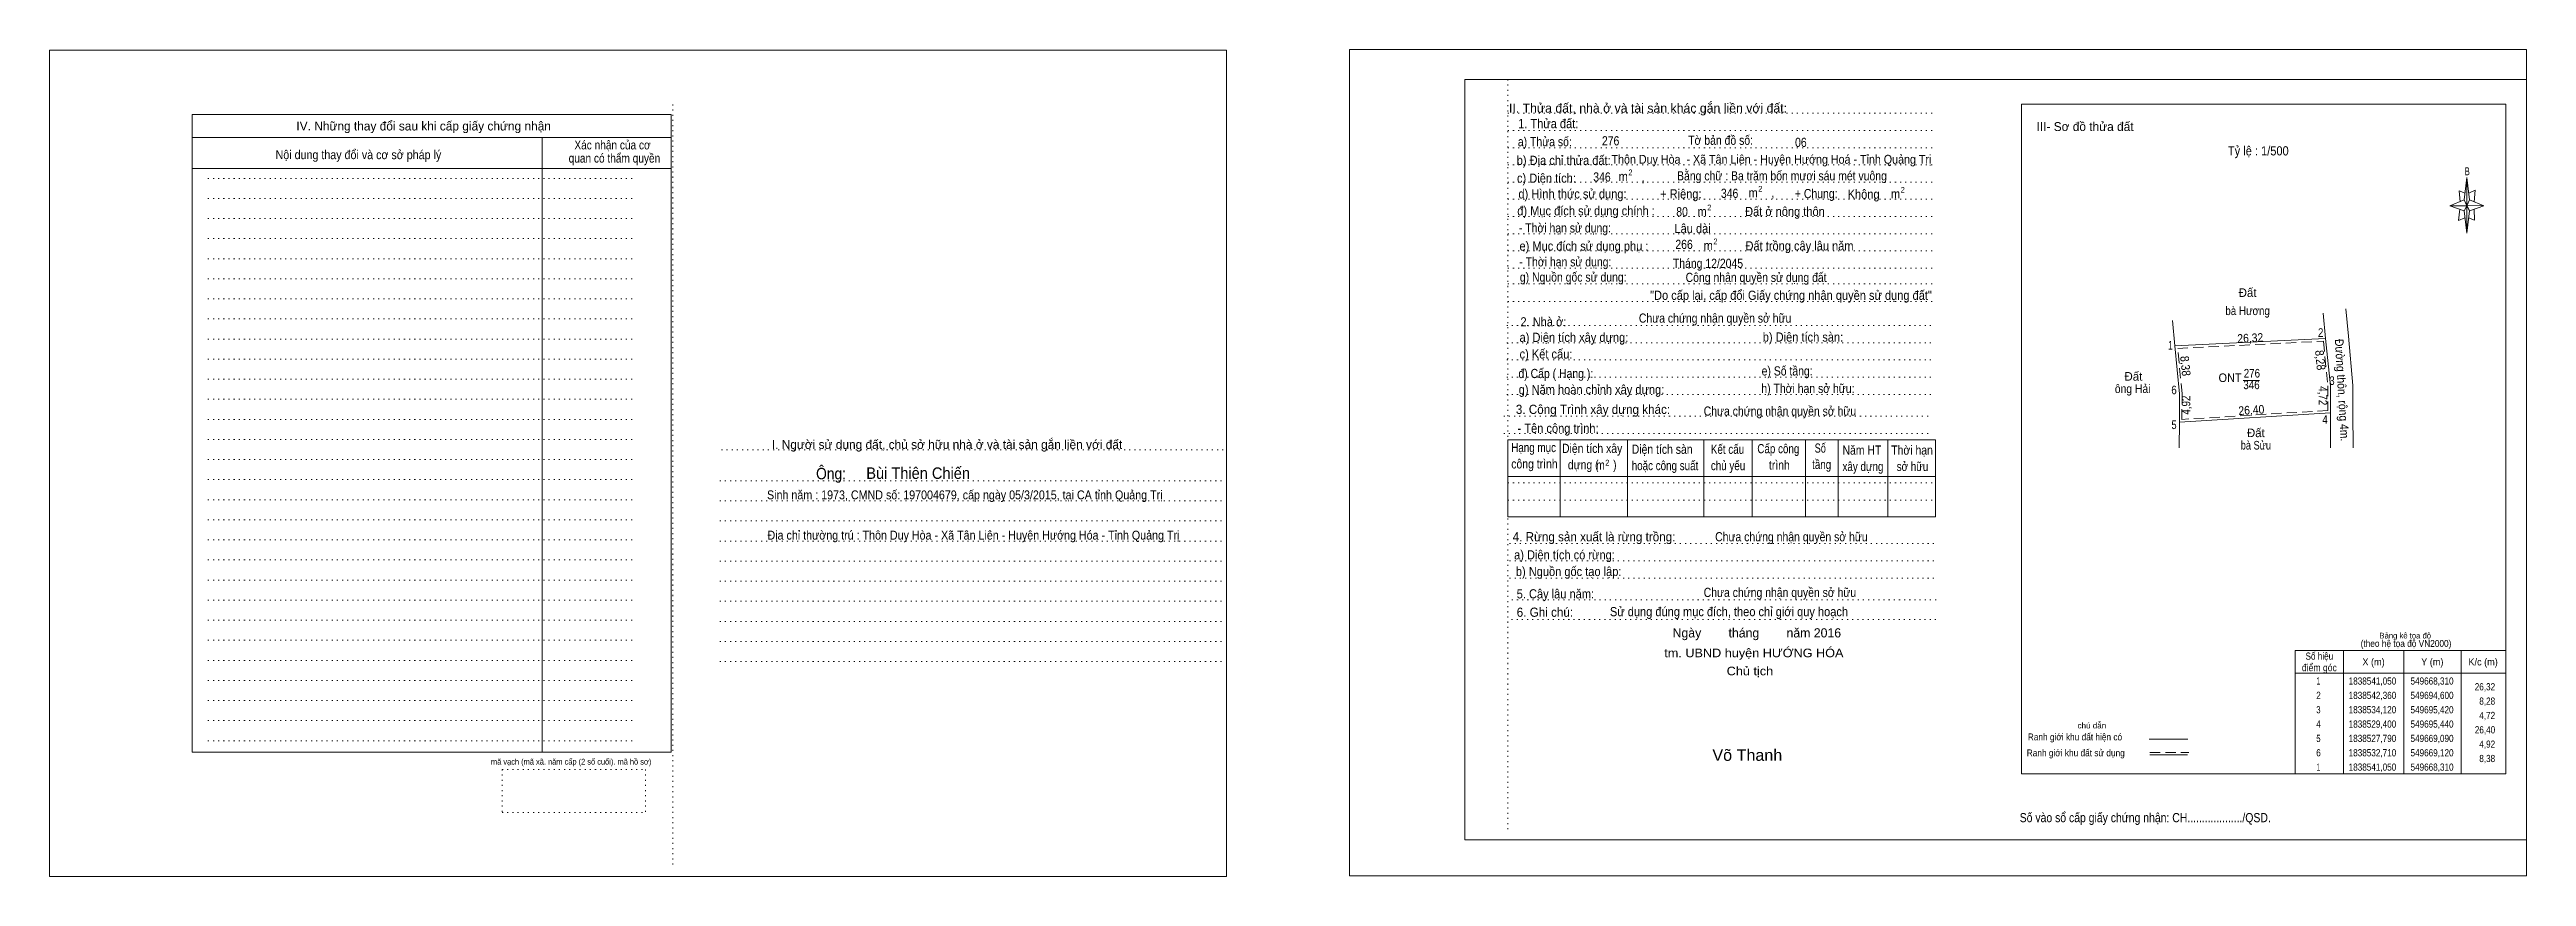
# Model space of a CAD drawing. Header units: metres. Extents: x 549176 to 549929, y 1838003 to 1838157.
# Drawn here: x 549497.1 to 549928.9, y 1838013.1 to 1838157.2 of the extents above; entities that cross this region are included whole.
import ezdxf
from ezdxf.enums import TextEntityAlignment as Align

# ---------------------------------------------------------------- set-up
doc = ezdxf.new("R2010")
doc.units = ezdxf.units.M
doc.header["$LTSCALE"] = 0.6
doc.linetypes.add('DOTTED', pattern=[1.5, 0.3, -1.2])
doc.linetypes.add('MEDIUM_DASHED', pattern=[4.5, 3, -1.5])
for name, color, linetype, lineweight in [('1', 7, 'DOTTED', 13), ('10', 7, 'Continuous', 13), ('2', 7, 'Continuous', 13), ('20', 7, 'Continuous', 13), ('21', 7, 'Continuous', 13), ('63', 7, 'Continuous', 13), ('7', 7, 'Continuous', 13)]:
    doc.layers.add(name, color=color, linetype=linetype, lineweight=lineweight)
for name, color, linetype in [('18', 7, 'Continuous'), ('19', 7, 'Continuous'), ('50', 7, 'Continuous'), ('8', 7, 'Continuous'), ('9', 7, 'Continuous')]:
    doc.layers.add(name, color=color, linetype=linetype)

msp = doc.modelspace()

# ---------------------------------------------------------------- texts
at = {"layer": '1', "width": 0.85}
msp.add_text('mã vạch (mã xã. năm cấp (2 số cuối). mã hồ sơ)', height=0.9999, dxfattribs=at).set_placement((549588.04, 1838032.57), align=Align.CENTER)
at = {"layer": '10'}
for s, p in [('IV. Những thay đổi sau khi cấp giấy chứng nhận', (549562.325, 1838143.07)), ('III- Sơ đồ thửa đất', (549851.995, 1838142.97)), ('I. Người sử dụng đất, chủ sở hữu nhà ở và tài sản gắn liền với đất', (549653.575, 1838087.57))]:
    msp.add_text(s, height=1.55, dxfattribs=at).set_placement(p, align=Align.CENTER)
for s, height, width, p in [('Nội dung thay đổi và cơ sở pháp lý', 1.55, 0.9, (549550.955, 1838138.07)), ('Xác nhận của cơ', 1.55, 0.85, (549595.255, 1838139.77)), ('  Thôn Duy Hòa  - Xã Tân Liên - Huyện Hướng Hoá - Tỉnh Quảng Trị', 1.55, 0.9, (549796.795, 1838137.27)), ('Bằng chữ : Ba trăm bốn mươi sáu mét vuông', 1.6, 0.85, (549799.15, 1838134.37)), ('Địa chỉ thường trú : Thôn Duy Hòa - Xã Tân Liên - Huyện Hướng Hóa - Tỉnh Quảng Trị', 1.55, 0.9, (549658.185, 1838071.77))]:
    msp.add_text(s, height=height, dxfattribs=dict(at, width=width)).set_placement(p, align=Align.CENTER)
at = {"layer": '18'}
for s, height, width, p in [('Bùi Thiên Chiến', 2, 0.95, (549648.54, 1838082.35)), ('Sinh năm : 1973, CMND số: 197004679, cấp ngày 05/3/2015, tại CA tỉnh Quảng Trị', 1.55, 0.9, (549656.675, 1838078.79))]:
    msp.add_text(s, height=height, dxfattribs=dict(at, width=width)).set_placement(p, align=Align.CENTER)
at = {"layer": '19'}
for s, width, p in [('346', 0.85, (549788.5, 1838131.32)), ('Lâu dài', 0.9, (549780.41, 1838125.19)), ('80', 0.85, (549780.72, 1838128.1)), ('266', 0.85, (549780.56, 1838122.42))]:
    msp.add_text(s, height=1.6, dxfattribs=dict(at, width=width)).set_placement(p)
at = {"layer": '2'}
for s, p in [('II. Thửa đất, nhà ở và tài sản khác gắn liền với đất:', (549751.55, 1838146.17)), (',', (549774.65, 1838134.12)), (',', (549797.25, 1838131.47))]:
    msp.add_text(s, height=1.6, dxfattribs=at).set_placement(p)
for s, height, width, p in [('1. Thửa đất:', 1.6, 0.9, (549753.15, 1838143.47)), ('a) Thửa số:', 1.6, 0.85, (549753.1, 1838140.32)), ('276', 1.6, 0.85, (549767.76, 1838140.47)), ('Tờ bản đồ số:', 1.6, 0.85, (549782.8, 1838140.57)), ('06', 1.6, 0.85, (549801.43, 1838140.2)), ('c) Diện tích:', 1.6, 0.9, (549752.95, 1838133.97)), ('346', 1.6, 0.85, (549766.25, 1838134.17)), ('m', 1.6, 0.9, (549770.68, 1838134.27)), ('2', 0.9999, 0.8, (549772.38, 1838135.27)), ('d) Hình thức sử dụng:', 1.6, 0.9, (549753.2, 1838131.22)), ('+ Riêng:', 1.6, 0.9, (549777.9, 1838131.22)), ('m', 1.6, 0.9, (549793.32, 1838131.41)), ('2', 0.9999, 0.8, (549795.02, 1838132.41)), ('+ Chung:', 1.6, 0.85, (549801.4, 1838131.27)), ('Không', 1.6, 0.9, (549810.6, 1838131.17)), ('m', 1.6, 0.9, (549818.15, 1838131.22)), ('2', 0.9999, 0.8, (549819.85, 1838132.22)), ('đ) Mục đích sử dụng chính : ', 1.6, 0.9, (549753, 1838128.27)), ('- Thời hạn sử dụng: ', 1.6, 0.85, (549753.28, 1838125.29)), ('m', 1.6, 0.9, (549784.42, 1838128.14)), ('2', 0.9999, 0.8, (549786.12, 1838129.14)), ('Đất ở nông thôn', 1.6, 0.9, (549792.72, 1838128.16)), ('e) Mục đích sử dụng phụ : ', 1.6, 0.9, (549753.38, 1838122.13)), ('m', 1.6, 0.9, (549785.5, 1838122.23)), ('2', 0.9999, 0.8, (549787.2, 1838123.23)), ('Đất trồng cây lâu năm ', 1.6, 0.9, (549792.79, 1838122.17)), ('- Thời hạn sử dụng: ', 1.6, 0.85, (549753.35, 1838119.38)), ('g) Nguồn gốc sử dụng: ', 1.6, 0.85, (549753.45, 1838116.72)), ('Tháng 12/2045', 1.6, 0.85, (549780.13, 1838119.12)), ('2. Nhà ở:', 1.6, 0.9, (549753.55, 1838108.92)), ('a) Diện tích xây dựng:', 1.6, 0.9, (549753.4, 1838106.22)), ('c) Kết cấu:', 1.6, 0.9, (549753.4, 1838103.32)), ('b) Diện tích sàn:', 1.6, 0.9, (549795.8, 1838106.27)), ('đ) Cấp ( Hạng ):', 1.6, 0.85, (549753.2, 1838099.92)), ('e) Số tầng:', 1.6, 0.85, (549795.6, 1838100.37)), ('g) Năm hoàn chỉnh xây dựng:', 1.6, 0.9, (549753.25, 1838097.12)), ('h) Thời hạn sở hữu:', 1.6, 0.85, (549795.55, 1838097.32)), ('3. Công Trình xây dựng khác:', 1.6, 0.95, (549752.75, 1838093.67)), ('- Tên công trình:', 1.6, 0.9, (549753.05, 1838090.37)), ('Hạng mục', 1.6, 0.8, (549751.95, 1838087.02)), ('Diện tích xây', 1.6, 0.85, (549760.8, 1838086.87)), ('Diện tích sàn', 1.6, 0.85, (549772.95, 1838086.72)), ('Kết cấu', 1.6, 0.8, (549786.75, 1838086.72)), ('Cấp công', 1.6, 0.8, (549794.85, 1838086.82)), (' Số', 1.6, 0.75, (549804.4, 1838086.92)), ('Năm HT', 1.6, 0.85, (549809.7, 1838086.57)), ('Thời hạn', 1.6, 0.85, (549818.2, 1838086.57)), ('công trình', 1.6, 0.85, (549751.95, 1838084.17)), ('  dựng (     )', 1.6, 0.85, (549760.8, 1838084.02)), ('m', 1.6, 0.85, (549766.75, 1838083.97)), ('2', 1.007, 0.75, (549768.35, 1838084.67)), ('hoặc công suất', 1.6, 0.8, (549772.95, 1838083.87)), ('chủ yếu', 1.6, 0.8, (549786.75, 1838083.87)), ('    trình', 1.6, 0.85, (549794.85, 1838083.97)), ('tầng', 1.6, 0.8, (549804.4, 1838084.07)), ('xây dựng', 1.6, 0.8, (549809.7, 1838083.72)), ('  sở hữu', 1.6, 0.8, (549818.2, 1838083.72)), ('4. Rừng sản xuất là rừng trồng:', 1.6, 0.95, (549752.2, 1838071.47)), ('a) Diện tích có rừng:', 1.6, 0.9, (549752.45, 1838068.32)), ('b) Nguồn gốc tạo lập:', 1.6, 0.9, (549752.75, 1838065.42)), ('5. Cây lâu năm:', 1.6, 0.9, (549752.9, 1838061.52)), ('6. Ghi chú:', 1.6, 0.95, (549752.9, 1838058.32)), ('Số vào sổ cấp giấy chứng nhận: CH.................../QSD.', 1.6, 0.85, (549840.6, 1838022.52))]:
    msp.add_text(s, height=height, dxfattribs=dict(at, width=width)).set_placement(p)
for s, height, width, p in [('quan có thẩm quyền', 1.55, 0.85, (549595.59, 1838137.47)), ('b) Địa chỉ thửa đất:', 1.6, 0.9, (549761.095, 1838137.07))]:
    msp.add_text(s, height=height, dxfattribs=dict(at, width=width)).set_placement(p, align=Align.CENTER)
at = {"layer": '20'}
for s, height, width, p in [('B', 1.378, 0.75, (549918.62, 1838135.26)), ('Ông: ', 2, 0.9, (549633.69, 1838082.28))]:
    msp.add_text(s, height=height, dxfattribs=dict(at, width=width)).set_placement(p, align=Align.CENTER)
at = {"layer": '21'}
for s, height, width, p in [('(theo hệ tọa độ VN2000)', 1.2, 0.9, (549907.95, 1838053.07)), ('chú dẫn', 0.9998, 1.05, (549853.18, 1838038.87)), ('Ranh giới khu đất hiện có ', 1.2, 0.9, (549850.435, 1838036.78)), ('Ranh giới khu đất sử dụng', 1.2, 0.9, (549850.37, 1838034))]:
    msp.add_text(s, height=height, dxfattribs=dict(at, width=width)).set_placement(p, align=Align.CENTER)
msp.add_text('Bảng kê tọa độ', height=1, dxfattribs=at).set_placement((549907.815, 1838054.54), align=Align.CENTER)
at = {"layer": '50', "width": 0.9}
msp.add_text('Tỷ lệ : 1/500', height=1.6, dxfattribs=at).set_placement((549876.9, 1838138.72))
at = {"layer": '50'}
for s, height, width, p in [('tm. UBND huyện HƯỚNG HÓA', 1.5, 1.1, (549794.25, 1838051.27)), (' Chủ tịch', 1.5, 1.1, (549793.255, 1838048.12)), ('Võ Thanh', 2, 1.05, (549793.11, 1838033.22))]:
    msp.add_text(s, height=height, dxfattribs=dict(at, width=width)).set_placement(p, align=Align.CENTER)
msp.add_text('Ngày        tháng        năm 2016', height=1.6, dxfattribs=at).set_placement((549794.77, 1838054.72), align=Align.CENTER)
at = {"layer": '63'}
for s, width, p in [('điểm góc', 0.9, (549892.84, 1838048.84)), ('Số hiệu', 0.85, (549892.84, 1838050.84)), ('X (m)', 0.95, (549902.29, 1838049.84)), ('Y (m)', 0.95, (549912.535, 1838049.84)), ('K/c (m)', 0.95, (549921.395, 1838049.84)), (' 2', 0.85, (549892.495, 1838044)), (' 1', 0.75, (549892.49, 1838046.5)), ('1838541,050', 0.85, (549902.1, 1838046.5)), ('1838542,360', 0.85, (549902.1, 1838044)), ('549668,310', 0.85, (549912.49, 1838046.5)), ('549694,600', 0.85, (549912.49, 1838044)), (' 4', 0.85, (549892.5, 1838039)), (' 3', 0.8, (549892.495, 1838041.5)), ('1838534,120', 0.85, (549902.1, 1838041.5)), ('1838529,400', 0.85, (549902.1, 1838039)), ('549695,420', 0.85, (549912.49, 1838041.5)), ('549695,440', 0.85, (549912.49, 1838039)), (' 5', 0.8, (549892.495, 1838036.5)), ('1838527,790', 0.85, (549902.1, 1838036.5)), ('549669,090', 0.85, (549912.49, 1838036.5)), (' 6', 0.85, (549892.495, 1838034)), (' 1', 0.75, (549892.49, 1838031.5)), ('1838532,710', 0.85, (549902.1, 1838034)), ('1838541,050', 0.85, (549902.1, 1838031.5)), ('549669,120', 0.85, (549912.49, 1838034)), ('549668,310', 0.85, (549912.49, 1838031.5))]:
    msp.add_text(s, height=1.25, dxfattribs=dict(at, width=width)).set_placement(p, align=Align.CENTER)
at = {"layer": '63', "width": 0.85}
for s, p in [('26,32', (549923.49, 1838045.5)), ('4,72', (549923.49, 1838040.5)), ('8,28', (549923.49, 1838043)), ('26,40', (549923.5, 1838038)), ('4,92', (549923.49, 1838035.5)), ('8,38', (549923.49, 1838033))]:
    msp.add_text(s, height=1.25, dxfattribs=at).set_placement(p, align=Align.RIGHT)
at = {"layer": '7'}
for p in [(549880.33, 1838114.06), (549860.42, 1838099.47), (549881.77, 1838089.63)]:
    msp.add_text('Đất', height=1.5, dxfattribs=at).set_placement(p, align=Align.CENTER)
for s, width, p in [('bà Hương', 0.85, (549880.33, 1838110.9)), ('ONT', 0.95, (549877.28, 1838099.23)), ('ông Hải', 0.9, (549860.29, 1838097.32)), ('346', 0.85, (549881.01, 1838097.99)), ('bà Sửu', 0.8, (549881.77, 1838087.47))]:
    msp.add_text(s, height=1.5, dxfattribs=dict(at, width=width)).set_placement(p, align=Align.CENTER)
for s, width, p in [(' 1', 0.75, (549867.31, 1838104.89)), (' 2', 0.85, (549893.54, 1838107.1)), (' 6', 0.85, (549867.98, 1838097.1)), (' 3', 0.8, (549895.5, 1838098.72)), (' 5', 0.8, (549867.95, 1838091.03)), (' 4', 0.85, (549894.31, 1838091.95))]:
    msp.add_text(s, height=1.5, dxfattribs=dict(at, width=width)).set_placement(p, align=Align.RIGHT)
for s, rotation, width, p in [('26,32', 2.853, 0.9, (549880.8327, 1838106.1603)), ('Đường thôn, rộng 4m.', 273.281, 0.9, (549896.0463, 1838097.7829)), ('8,38', 275.547, 0.9, (549868.7478, 1838101.9525)), ('8,28', 275.683, 0.9, (549892.2622, 1838102.9693)), ('4,92', 89.651, 0.85, (549870.3403, 1838095.2004)), ('4,72', 270.243, 0.85, (549892.7271, 1838096.8332)), ('26,40', 3.496, 0.9, (549881.0293, 1838093.6156))]:
    msp.add_text(s, height=1.5, rotation=rotation, dxfattribs=dict(at, width=width)).set_placement(p, align=Align.CENTER)
at = {"layer": '8', "width": 0.85}
msp.add_text('276', height=1.5, dxfattribs=at).set_placement((549881.08, 1838100.01), align=Align.CENTER)
at = {"layer": '9'}
for s, width, p in [('Công nhận quyền sử dụng đất ', 0.85, (549782.35, 1838116.67)), ('"Do cấp lại, cấp đổi Giấy chứng nhận quyền sử dụng đất"', 0.9, (549776.16, 1838113.55)), ('Chưa chứng nhận quyền sở hữu', 0.85, (549774.2, 1838109.57)), ('Chưa chứng nhận quyền sở hữu', 0.85, (549785.5, 1838093.37)), ('Chưa chứng nhận quyền sở hữu', 0.85, (549787.5, 1838071.47)), ('Chưa chứng nhận quyền sở hữu', 0.85, (549785.5, 1838061.77)), ('Sử dụng đúng mục đích, theo chỉ giới quy hoạch', 0.9, (549769.15, 1838058.42))]:
    msp.add_text(s, height=1.6, dxfattribs=dict(at, width=width)).set_placement(p)

# ---------------------------------------------------------------- linework, layer by layer
at = {"layer": '1', "linetype": 'Continuous'}
for p, q in [((549743.85, 1838151.97), (549928.95, 1838151.97)), ((549743.85, 1838151.97), (549743.85, 1838019.47)), ((549928.95, 1838151.97), (549928.95, 1838019.47)), ((549743.85, 1838019.47), (549928.95, 1838019.47))]:
    msp.add_line(p, q, dxfattribs=at)
at = {"layer": '1'}
for p, q in [((549751.35, 1838151.97), (549751.35, 1838020.57)), ((549605.8, 1838147.62), (549605.8, 1838015.12)), ((549751.35, 1838146.07), (549825.9, 1838146.07)), ((549751.35, 1838143.07), (549825.9, 1838143.07)), ((549751.35, 1838140.07), (549825.9, 1838140.07)), ((549751.35, 1838137.07), (549825.9, 1838137.07)), ((549524.7, 1838134.72), (549599.25, 1838134.72)), ((549524.7, 1838131.22), (549599.25, 1838131.22)), ((549751.35, 1838134.07), (549825.9, 1838134.07)), ((549751.35, 1838131.07), (549825.9, 1838131.07)), ((549524.7, 1838127.72), (549599.25, 1838127.72)), ((549751.35, 1838128.07), (549825.9, 1838128.07)), ((549524.7, 1838124.22), (549599.25, 1838124.22)), ((549751.35, 1838125.07), (549825.9, 1838125.07)), ((549751.35, 1838122.07), (549825.9, 1838122.07)), ((549524.7, 1838120.72), (549599.25, 1838120.72)), ((549751.35, 1838119.07), (549825.9, 1838119.07)), ((549524.7, 1838117.22), (549599.25, 1838117.22)), ((549524.7, 1838113.72), (549599.25, 1838113.72)), ((549751.35, 1838116.32), (549825.9, 1838116.32)), ((549524.7, 1838110.22), (549599.25, 1838110.22)), ((549751.15, 1838109.07), (549825.7, 1838109.07)), ((549751.35, 1838113.27), (549825.9, 1838113.27)), ((549524.7, 1838106.72), (549599.25, 1838106.72)), ((549751.15, 1838106.07), (549825.7, 1838106.07)), ((549524.7, 1838103.22), (549599.25, 1838103.22)), ((549751.15, 1838103.07), (549825.7, 1838103.07)), ((549524.7, 1838099.72), (549599.25, 1838099.72)), ((549524.7, 1838096.22), (549599.25, 1838096.22)), ((549751.15, 1838100.07), (549825.7, 1838100.07)), ((549751.15, 1838097.07), (549825.7, 1838097.07)), ((549524.7, 1838092.72), (549599.25, 1838092.72)), ((549750.65, 1838093.27), (549825.2, 1838093.27)), ((549524.7, 1838089.22), (549599.25, 1838089.22)), ((549750.65, 1838090.27), (549825.2, 1838090.27)), ((549524.7, 1838085.72), (549599.25, 1838085.72)), ((549614.25, 1838087.42), (549702.3, 1838087.42)), ((549524.7, 1838082.22), (549599.25, 1838082.22)), ((549613.95, 1838082.02), (549702, 1838082.02)), ((549751.35, 1838081.67), (549825.9, 1838081.67)), ((549524.7, 1838078.72), (549599.25, 1838078.72)), ((549524.7, 1838075.22), (549599.25, 1838075.22)), ((549613.95, 1838078.52), (549702, 1838078.52)), ((549613.95, 1838075.02), (549702, 1838075.02)), ((549751.35, 1838078.67), (549825.9, 1838078.67)), ((549524.7, 1838071.72), (549599.25, 1838071.72)), ((549613.95, 1838071.52), (549702, 1838071.52)), ((549751.65, 1838071.07), (549826.2, 1838071.07)), ((549524.7, 1838068.22), (549599.25, 1838068.22)), ((549613.95, 1838068.02), (549702, 1838068.02)), ((549751.65, 1838068.07), (549826.2, 1838068.07)), ((549524.7, 1838064.72), (549599.25, 1838064.72)), ((549613.95, 1838064.52), (549702, 1838064.52)), ((549751.65, 1838065.07), (549826.2, 1838065.07)), ((549524.7, 1838061.22), (549599.25, 1838061.22)), ((549524.7, 1838057.72), (549599.25, 1838057.72)), ((549613.95, 1838061.02), (549702, 1838061.02)), ((549613.95, 1838057.52), (549702, 1838057.52)), ((549752, 1838057.82), (549826.55, 1838057.82)), ((549752.05, 1838061.27), (549826.6, 1838061.27)), ((549524.7, 1838054.22), (549599.25, 1838054.22)), ((549613.95, 1838054.02), (549702, 1838054.02)), ((549524.7, 1838050.72), (549599.25, 1838050.72)), ((549613.95, 1838050.52), (549702, 1838050.52)), ((549524.7, 1838047.22), (549599.25, 1838047.22)), ((549524.7, 1838043.72), (549599.25, 1838043.72)), ((549524.7, 1838040.22), (549599.25, 1838040.22)), ((549524.7, 1838036.72), (549599.25, 1838036.72)), ((549576, 1838031.72), (549601, 1838031.72)), ((549576, 1838031.72), (549576, 1838024.22)), ((549601, 1838031.72), (549601, 1838024.22)), ((549576, 1838024.22), (549601, 1838024.22))]:
    msp.add_line(p, q, dxfattribs=at)
at = {"layer": '1', "linetype": 'Continuous'}
for points in [[(549497.1, 1838013.07), (549702.3, 1838013.07), (549702.3, 1838157.07), (549497.1, 1838157.07)], [(549723.75, 1838013.17), (549928.95, 1838013.17), (549928.95, 1838157.17), (549723.75, 1838157.17)]]:
    msp.add_lwpolyline(points, close=True, dxfattribs=at)
at = {"layer": '10'}
for p, q in [((549751.35, 1838089.17), (549825.9, 1838089.17)), ((549751.35, 1838089.17), (549751.35, 1838075.72)), ((549760.5, 1838089.17), (549760.5, 1838075.72)), ((549772.2, 1838089.17), (549772.2, 1838075.72)), ((549785.5, 1838089.17), (549785.5, 1838075.72)), ((549793.95, 1838089.17), (549793.95, 1838075.72)), ((549803.25, 1838089.17), (549803.25, 1838075.72)), ((549808.95, 1838089.17), (549808.95, 1838075.72)), ((549817.6, 1838089.17), (549817.6, 1838075.72)), ((549825.9, 1838089.17), (549825.9, 1838075.72)), ((549751.35, 1838082.77), (549825.9, 1838082.77)), ((549751.35, 1838075.72), (549825.9, 1838075.72))]:
    msp.add_line(p, q, dxfattribs=at)
at = {"layer": '2'}
for p, q in [((549521.95, 1838145.87), (549605.5, 1838145.87)), ((549521.95, 1838145.87), (549521.95, 1838034.72)), ((549605.5, 1838145.87), (549605.5, 1838034.72)), ((549521.95, 1838141.87), (549605.5, 1838141.87)), ((549583, 1838141.87), (549583, 1838034.72)), ((549521.95, 1838136.47), (549605.5, 1838136.47)), ((549521.95, 1838034.72), (549605.5, 1838034.72))]:
    msp.add_line(p, q, dxfattribs=at)
msp.add_lwpolyline([(549840.9, 1838147.67), (549925.35, 1838147.67), (549925.35, 1838030.97), (549840.9, 1838030.97)], close=True, dxfattribs=at)
at = {"layer": '20'}
for p, q in [((549918.11, 1838130.96), (549918.57, 1838134.86)), ((549919.01, 1838130.96), (549921.51, 1838129.96)), ((549918.11, 1838129.06), (549915.61, 1838129.96)), ((549919.01, 1838129.06), (549918.57, 1838125.16)), ((549919.91, 1838127.46), (549918.87, 1838127.86)), ((549919.81, 1838129.36), (549919.91, 1838127.46))]:
    msp.add_line(p, q, dxfattribs=at)
for points in [[(549918.57, 1838129.96), (549918.11, 1838130.96), (549915.61, 1838129.96)], [(549918.27, 1838132.16), (549917.21, 1838132.56), (549917.37, 1838130.66)], [(549918.91, 1838132.16), (549920.01, 1838132.66), (549919.81, 1838130.66)], [(549917.31, 1838129.36), (549917.11, 1838127.36), (549918.21, 1838127.86)], [(549918.57, 1838129.96), (549919.01, 1838129.06), (549921.51, 1838129.96)]]:
    msp.add_lwpolyline(points, dxfattribs=at)
for points in [[(549918.57, 1838129.96), (549915.61, 1838129.96), (549918.11, 1838130.96), (549919.01, 1838129.06), (549921.51, 1838129.96), (549918.57, 1838130.06)], [(549918.57, 1838134.86), (549919.01, 1838130.96), (549918.57, 1838129.96)], [(549918.57, 1838129.96), (549918.57, 1838125.16), (549918.07, 1838129.06)]]:
    msp.add_lwpolyline(points, close=True, dxfattribs=at)
at = {"layer": '21'}
for p, q in [((549863.18, 1838037), (549869.9, 1838037)), ((549863.3, 1838034.28), (549869.88, 1838034.28))]:
    msp.add_line(p, q, dxfattribs=at)
at = {"layer": '21', "linetype": 'MEDIUM_DASHED'}
msp.add_line((549863.3, 1838034.68), (549870.09, 1838034.68), dxfattribs=at)
at = {"layer": '63'}
for p, q in [((549897.05, 1838052.47), (549897.05, 1838030.97)), ((549907.55, 1838052.47), (549907.55, 1838030.97)), ((549917.55, 1838052.47), (549917.55, 1838030.97)), ((549888.65, 1838048.47), (549925.35, 1838048.47))]:
    msp.add_line(p, q, dxfattribs=at)
msp.add_lwpolyline([(549888.65, 1838052.47), (549925.35, 1838052.47), (549925.35, 1838030.97), (549888.65, 1838030.97)], close=True, dxfattribs=at)
at = {"layer": '7'}
for p, q in [((549867.65, 1838105.51), (549867.22, 1838109.93)), ((549893.94, 1838106.82), (549867.65, 1838105.51)), ((549879.54, 1838099.49), (549882.39, 1838099.49)), ((549868.41, 1838087.74), (549868.43, 1838092.25)), ((549894.78, 1838093.86), (549894.81, 1838087.74)), ((549898.69, 1838093.89), (549898.74, 1838087.74))]:
    msp.add_line(p, q, dxfattribs=at)
for points in [[(549893.5, 1838111.25), (549893.94, 1838106.82), (549894.76, 1838098.58)], [(549897.44, 1838111.97), (549897.92, 1838107.22), (549898.66, 1838098.61), (549898.69, 1838093.89)], [(549894.76, 1838098.58), (549894.78, 1838093.86), (549868.43, 1838092.25), (549868.46, 1838097.17), (549867.65, 1838105.51)]]:
    msp.add_lwpolyline(points, dxfattribs=at)
msp.add_lwpolyline([(549867.65, 1838105.51), (549893.94, 1838106.82), (549894.76, 1838098.58), (549894.78, 1838093.86), (549868.43, 1838092.25), (549868.46, 1838097.17)], close=True, dxfattribs=at)
at = {"layer": '7', "linetype": 'MEDIUM_DASHED'}
msp.add_lwpolyline([(549893.54, 1838106.35), (549894.31, 1838098.56), (549894.33, 1838094.28), (549868.88, 1838092.72), (549868.91, 1838097.19), (549868.14, 1838105.09)], close=True, dxfattribs=at)

msp.set_redraw_order([(e.dxf.handle, doc.entitydb.next_handle()) for e in msp.query("TEXT MTEXT ATTDEF DIMENSION ARC_DIMENSION")])  # texts and dimensions are drawn at this point

doc.saveas('drawing.dxf')
